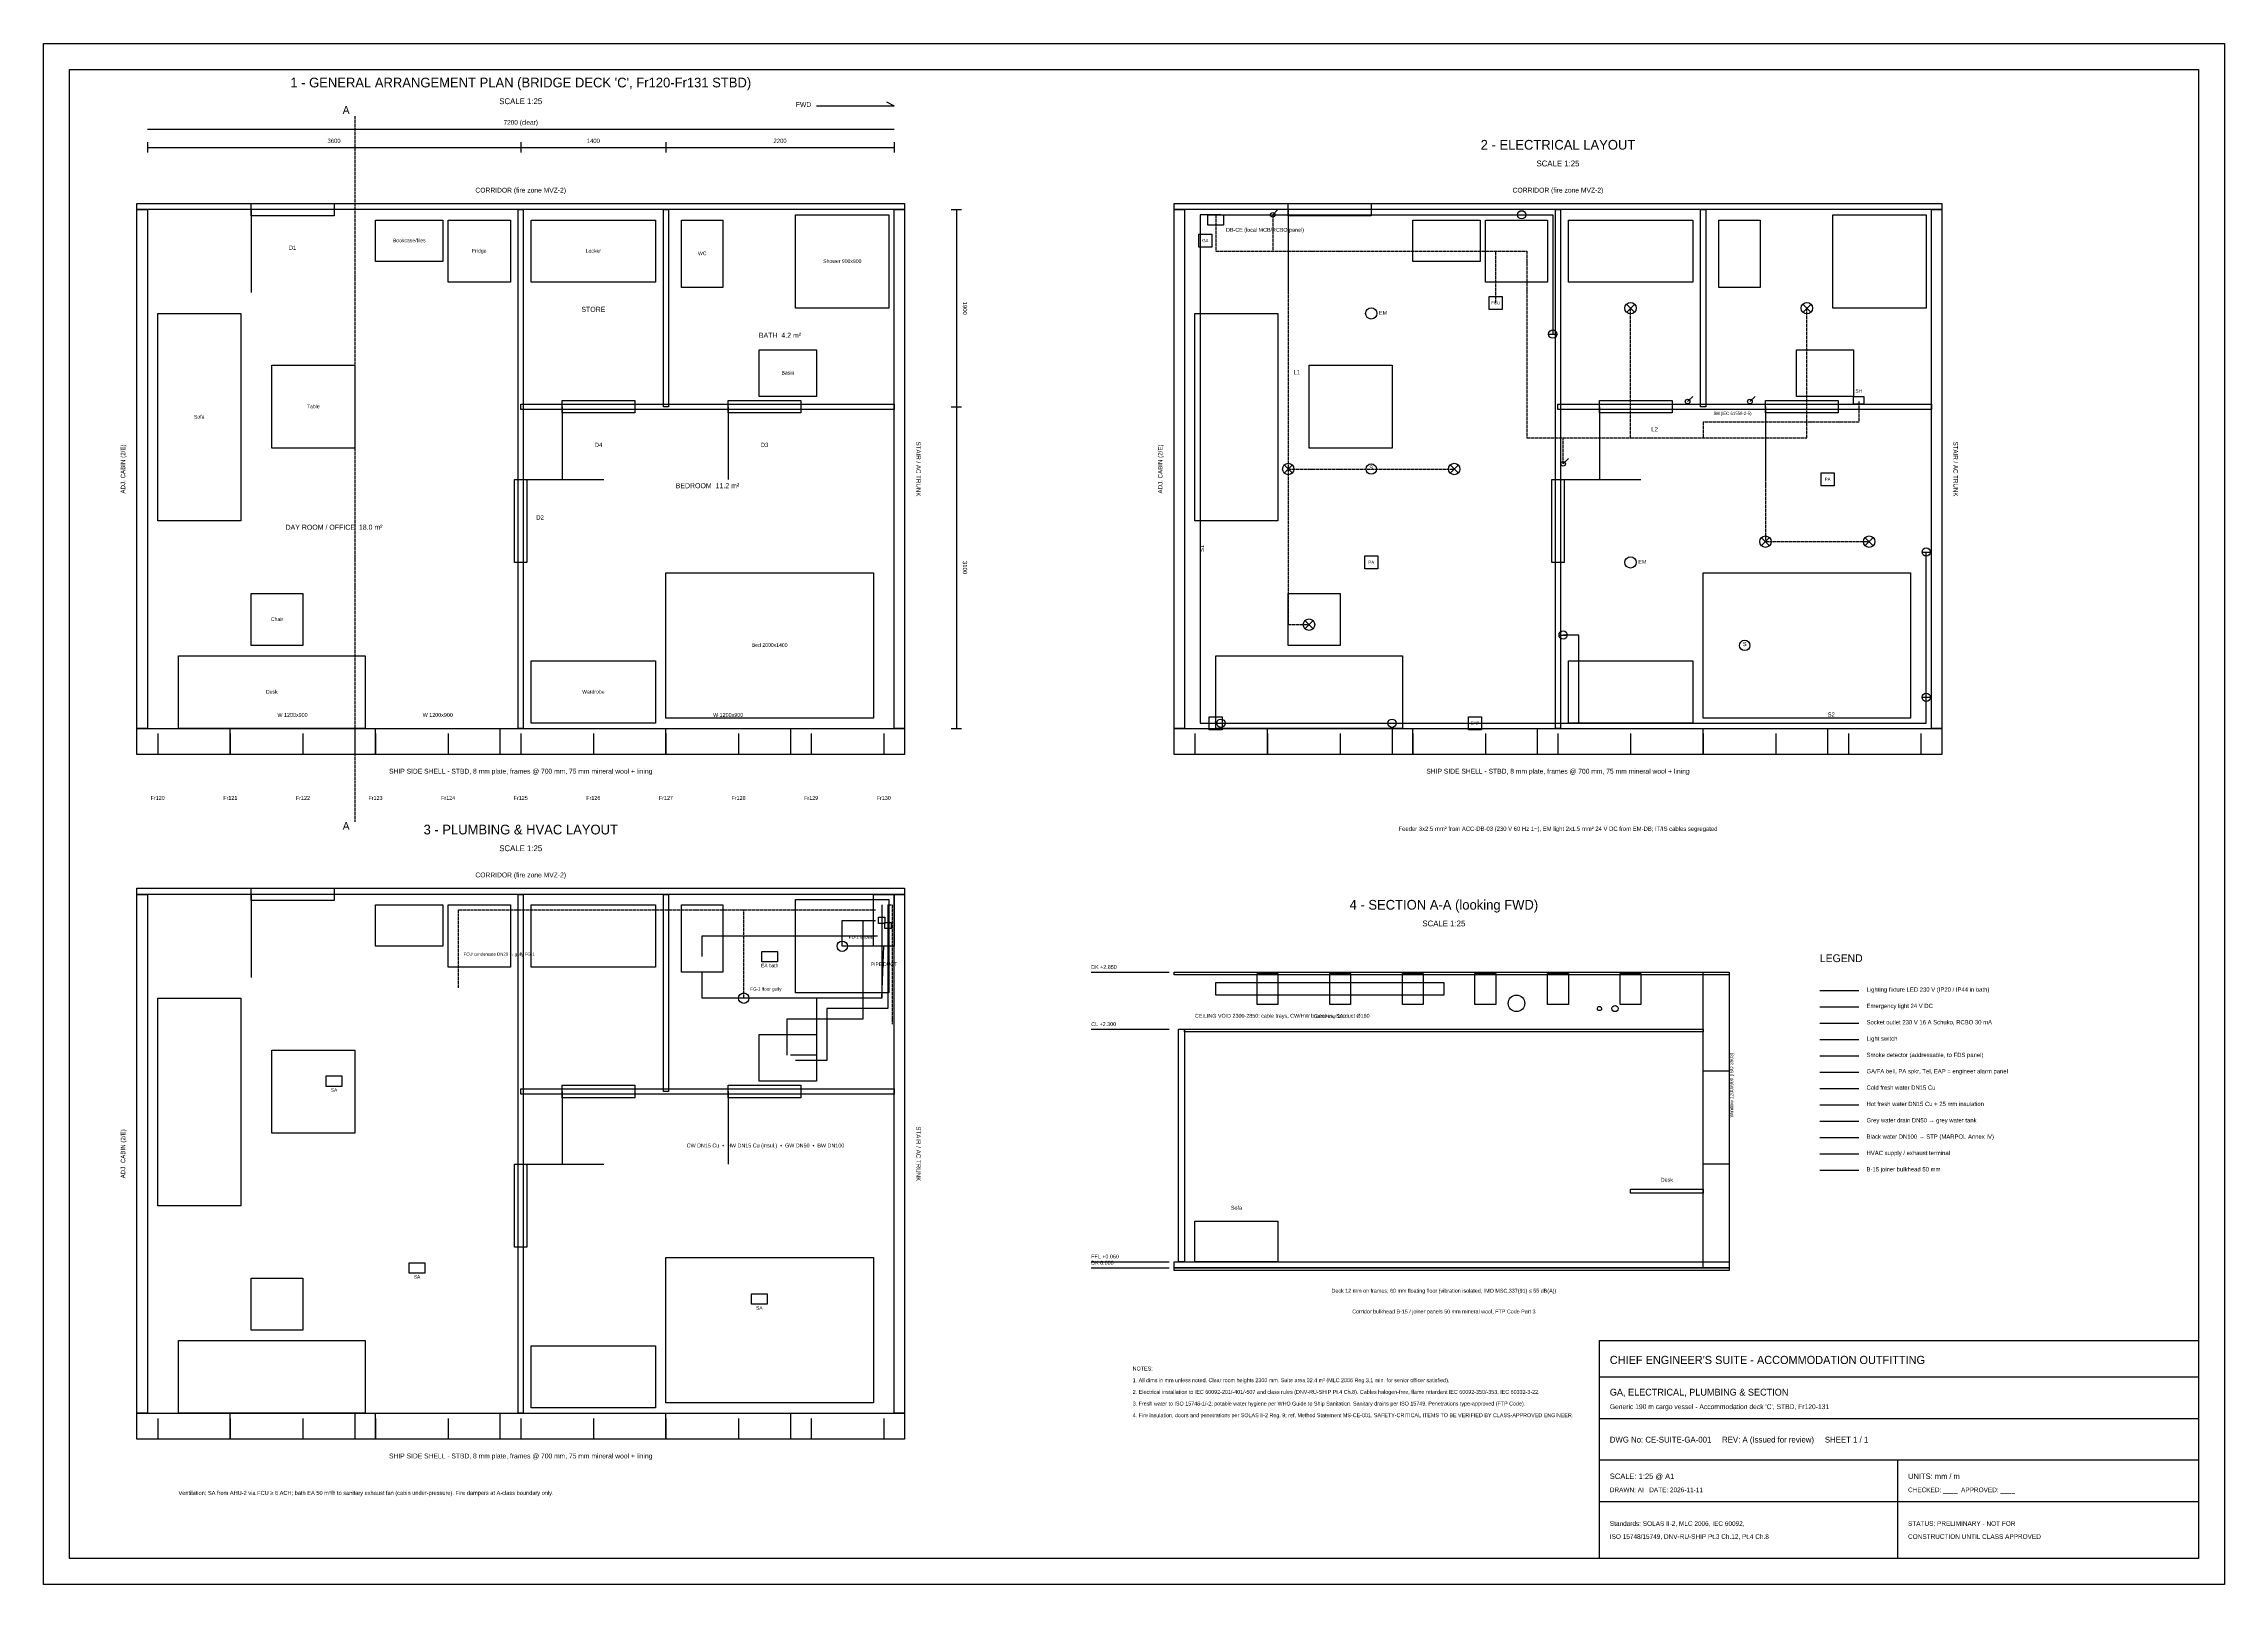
# Model space of a CAD drawing. Header units: millimetres. Extents: x 0 to 841, y 0 to 594.
import ezdxf
from ezdxf.enums import TextEntityAlignment as Align

# ---------------------------------------------------------------- set-up
doc = ezdxf.new("R2010")
doc.units = ezdxf.units.MM
doc.linetypes.add('DASHED', pattern=[1.524, 1.27, -0.254])
for name, color, linetype in [('BW', 34, 'Continuous'), ('CW', 5, 'Continuous'), ('DIM', 8, 'Continuous'), ('ELEC', 1, 'Continuous'), ('EM', 6, 'Continuous'), ('FUR', 8, 'Continuous'), ('GW', 3, 'Continuous'), ('HW', 30, 'Continuous'), ('OUT', 7, 'Continuous'), ('STR', 7, 'Continuous'), ('TXT', 7, 'Continuous'), ('VENT', 6, 'Continuous')]:
    doc.layers.add(name, color=color, linetype=linetype)

msp = doc.modelspace()

# ---------------------------------------------------------------- linework, layer by layer
at = {"layer": 'BW'}
for p, q in [((254, 242), (254, 250)), ((254, 250), (321.6, 250)), ((685, 172.3), (700, 172.3))]:
    msp.add_line(p, q, dxfattribs=at)
at = {"layer": 'CW'}
for p, q in [((323.2, 262), (323.2, 226)), ((324, 246), (308, 246)), ((323.2, 226), (324, 246)), ((254, 226), (254, 236)), ((298, 226), (254, 226)), ((323.2, 226), (298, 226)), ((298, 226), (298, 204)), ((298, 204), (288, 204)), ((685, 191.2), (700, 191.2))]:
    msp.add_line(p, q, dxfattribs=at)
msp.add_lwpolyline([(322, 257.2), (324.4, 257.2), (324.4, 254.8), (322, 254.8)], close=True, dxfattribs=at)
msp.add_circle((600, 222), 0.8, dxfattribs=at)
at = {"layer": 'DIM', "linetype": 'DASHED'}
msp.add_line((120, 566), (120, 294), dxfattribs=at)
at = {"layer": 'DIM'}
for p, q in [((40, 561), (328, 561)), ((40, 556), (40, 552)), ((184, 556), (184, 552)), ((184, 556), (184, 552)), ((240, 556), (240, 552)), ((240, 556), (240, 552)), ((328, 556), (328, 552)), ((40, 554), (184, 554)), ((184, 554), (240, 554)), ((240, 554), (328, 554)), ((350, 530), (354, 530)), ((352, 530), (352, 454)), ((350, 454), (354, 454)), ((350, 454), (354, 454)), ((352, 454), (352, 330)), ((350, 330), (354, 330)), ((404, 236), (434, 236)), ((404, 214), (434, 214)), ((404, 124.4), (434, 124.4)), ((404, 122), (434, 122))]:
    msp.add_line(p, q, dxfattribs=at)
at = {"layer": 'ELEC'}
for p, q in [((474, 528), (476, 530)), ((454, 528), (446, 528)), ((446, 528), (446, 332)), ((452, 528), (570, 528)), ((568.4, 528), (571.6, 528)), ((570, 528), (582, 528)), ((582, 528), (582, 482)), ((610.4, 493.6), (613.6, 490.4)), ((610.4, 490.4), (613.6, 493.6)), ((678.4, 493.6), (681.6, 490.4)), ((678.4, 490.4), (681.6, 493.6)), ((580.4, 482), (583.6, 482)), ((634, 456), (636, 458)), ((658, 456), (660, 458)), ((478.4, 431.6), (481.6, 428.4)), ((478.4, 428.4), (481.6, 431.6)), ((542.4, 431.6), (545.6, 428.4)), ((542.4, 428.4), (545.6, 431.6)), ((586, 432), (588, 434)), ((662.4, 403.6), (665.6, 400.4)), ((662.4, 400.4), (665.6, 403.6)), ((702.4, 403.6), (705.6, 400.4)), ((702.4, 400.4), (705.6, 403.6)), ((724.4, 398), (727.6, 398)), ((726, 332), (726, 398)), ((486.4, 371.6), (489.6, 368.4)), ((486.4, 368.4), (489.6, 371.6)), ((584.4, 366), (587.6, 366)), ((592, 366), (586, 366)), ((592, 332), (592, 366)), ((724.4, 342), (727.6, 342)), ((446, 332), (576, 332)), ((452.4, 332), (455.6, 332)), ((518.4, 332), (521.6, 332)), ((576, 332), (592, 332)), ((592, 332), (726, 332)), ((685, 229), (700, 229)), ((685, 216.4), (700, 216.4)), ((685, 210.1), (700, 210.1)), ((685, 203.8), (700, 203.8)), ((685, 197.5), (700, 197.5))]:
    msp.add_line(p, q, dxfattribs=at)
at = {"layer": 'ELEC', "linetype": 'DASHED'}
for p, q in [((452, 528), (452, 514)), ((474, 528), (474, 514)), ((452, 514), (480, 514)), ((480, 514), (480, 430)), ((480, 514), (572, 514)), ((560, 494), (560, 514)), ((572, 514), (572, 442)), ((612, 442), (612, 492)), ((680, 442), (680, 492)), ((700, 456), (700, 448)), ((700, 448), (640, 448)), ((640, 448), (640, 442)), ((572, 442), (612, 442)), ((586, 432), (586, 442)), ((612, 442), (664, 442)), ((664, 442), (664, 402)), ((664, 442), (680, 442)), ((480, 430), (544, 430)), ((480, 430), (480, 370)), ((664, 402), (704, 402)), ((480, 370), (488, 370))]:
    msp.add_line(p, q, dxfattribs=at)
at = {"layer": 'ELEC'}
for points in [[(449, 528), (455, 528), (455, 524), (449, 524)], [(445.5, 520.5), (450.5, 520.5), (450.5, 515.5), (445.5, 515.5)], [(557.5, 496.5), (562.5, 496.5), (562.5, 491.5), (557.5, 491.5)], [(698, 458), (702, 458), (702, 455), (698, 455)], [(685.5, 428.5), (690.5, 428.5), (690.5, 423.5), (685.5, 423.5)], [(509.5, 396.5), (514.5, 396.5), (514.5, 391.5), (509.5, 391.5)], [(449.5, 334.5), (454.5, 334.5), (454.5, 329.5), (449.5, 329.5)], [(549.5, 334.5), (554.5, 334.5), (554.5, 329.5), (549.5, 329.5)], [(452, 232), (540, 232), (540, 227.2), (452, 227.2)]]:
    msp.add_lwpolyline(points, close=True, dxfattribs=at)
for centre, radius in [((474, 528), 0.9), ((570, 528), 1.6), ((612, 492), 2.2), ((680, 492), 2.2), ((582, 482), 1.6), ((634, 456), 0.9), ((658, 456), 0.9), ((480, 430), 2.2), ((512, 430), 2), ((544, 430), 2.2), ((586, 432), 0.9), ((664, 402), 2.2), ((704, 402), 2.2), ((726, 398), 1.6), ((488, 370), 2.2), ((586, 366), 1.6), ((656, 362), 2), ((726, 342), 1.6), ((454, 332), 1.6), ((520, 332), 1.6)]:
    msp.add_circle(centre, radius, dxfattribs=at)
at = {"layer": 'EM'}
msp.add_line((685, 222.7), (700, 222.7), dxfattribs=at)
for centre in [(512, 490), (612, 394)]:
    msp.add_circle(centre, 2.2, dxfattribs=at)
at = {"layer": 'FUR'}
for p, q in [((80, 530), (80, 498)), ((480, 530), (480, 498)), ((200, 454), (200, 426)), ((264, 454), (264, 426)), ((600, 454), (600, 426)), ((664, 454), (664, 426)), ((184, 426), (216, 426)), ((584, 426), (616, 426)), ((80, 266), (80, 234)), ((200, 190), (200, 162)), ((264, 190), (264, 162)), ((184, 162), (216, 162))]:
    msp.add_line(p, q, dxfattribs=at)
for points in [[(128, 526), (154, 526), (154, 510), (128, 510)], [(156, 526), (180, 526), (180, 502), (156, 502)], [(188, 526), (236, 526), (236, 502), (188, 502)], [(246, 526), (262, 526), (262, 500), (246, 500)], [(290, 528), (326, 528), (326, 492), (290, 492)], [(528, 526), (554, 526), (554, 510), (528, 510)], [(556, 526), (580, 526), (580, 502), (556, 502)], [(588, 526), (636, 526), (636, 502), (588, 502)], [(646, 526), (662, 526), (662, 500), (646, 500)], [(690, 528), (726, 528), (726, 492), (690, 492)], [(44, 490), (76, 490), (76, 410), (44, 410)], [(444, 490), (476, 490), (476, 410), (444, 410)], [(276, 476), (298, 476), (298, 458), (276, 458)], [(676, 476), (698, 476), (698, 458), (676, 458)], [(88, 470), (120, 470), (120, 438), (88, 438)], [(488, 470), (520, 470), (520, 438), (488, 438)], [(240, 390), (320, 390), (320, 334), (240, 334)], [(640, 390), (720, 390), (720, 334), (640, 334)], [(80, 382), (100, 382), (100, 362), (80, 362)], [(480, 382), (500, 382), (500, 362), (480, 362)], [(52, 358), (124, 358), (124, 330), (52, 330)], [(188, 356), (236, 356), (236, 332), (188, 332)], [(452, 358), (524, 358), (524, 330), (452, 330)], [(588, 356), (636, 356), (636, 332), (588, 332)], [(128, 262), (154, 262), (154, 246), (128, 246)], [(156, 262), (180, 262), (180, 238), (156, 238)], [(188, 262), (236, 262), (236, 238), (188, 238)], [(246, 262), (262, 262), (262, 236), (246, 236)], [(290, 264), (326, 264), (326, 228), (290, 228)], [(44, 226), (76, 226), (76, 146), (44, 146)], [(276, 212), (298, 212), (298, 194), (276, 194)], [(88, 206), (120, 206), (120, 174), (88, 174)], [(612, 152.4), (640, 152.4), (640, 150.8), (612, 150.8)], [(444, 140), (476, 140), (476, 124.4), (444, 124.4)], [(80, 118), (100, 118), (100, 98), (80, 98)], [(240, 126), (320, 126), (320, 70), (240, 70)], [(52, 94), (124, 94), (124, 66), (52, 66)], [(188, 92), (236, 92), (236, 68), (188, 68)]]:
    msp.add_lwpolyline(points, close=True, dxfattribs=at)
at = {"layer": 'GW', "linetype": 'DASHED'}
for p, q in [((160, 230), (160, 260)), ((160, 260), (238, 260)), ((238, 260), (270, 260)), ((270, 226), (270, 260)), ((270, 260), (320.8, 260))]:
    msp.add_line(p, q, dxfattribs=at)
at = {"layer": 'GW'}
for p, q in [((308, 246), (308, 256)), ((308, 256), (320.8, 256)), ((316, 218), (316, 256)), ((286.8, 204), (286.8, 218)), ((286.8, 218), (316, 218)), ((685, 178.6), (700, 178.6))]:
    msp.add_line(p, q, dxfattribs=at)
for centre in [(308, 246), (270, 226)]:
    msp.add_circle(centre, 2, dxfattribs=at)
at = {"layer": 'HW'}
for p, q in [((325.6, 262), (325.6, 222)), ((325.6, 222), (302, 222)), ((302, 222), (302, 202)), ((302, 202), (290, 202)), ((685, 184.9), (700, 184.9))]:
    msp.add_line(p, q, dxfattribs=at)
at = {"layer": 'HW', "linetype": 'DASHED'}
for p, q in [((325.6, 262), (327.2, 262)), ((327.2, 262), (327.2, 218)), ((325.6, 246), (310, 246)), ((327.2, 218), (327.2, 216))]:
    msp.add_line(p, q, dxfattribs=at)
at = {"layer": 'HW'}
msp.add_lwpolyline([(324.4, 255.2), (326.8, 255.2), (326.8, 252.8), (324.4, 252.8)], close=True, dxfattribs=at)
msp.add_circle((606, 222), 1.2, dxfattribs=at)
at = {"layer": 'OUT'}
for p, q in [((600, 80), (831, 80)), ((600, 64), (831, 64)), ((600, 48), (831, 48)), ((715, 48), (715, 10)), ((600, 32), (831, 32))]:
    msp.add_line(p, q, dxfattribs=at)
for points in [[(0, 594), (841, 594), (841, 0), (0, 0)], [(10, 584), (831, 584), (831, 10), (10, 10)], [(600, 94), (831, 94), (831, 10), (600, 10)]]:
    msp.add_lwpolyline(points, close=True, dxfattribs=at)
at = {"layer": 'STR'}
for p, q in [((44, 328), (44, 320)), ((72, 328), (72, 320)), ((100, 328), (100, 320)), ((128, 328), (128, 320)), ((156, 328), (156, 320)), ((184, 328), (184, 320)), ((212, 328), (212, 320)), ((240, 328), (240, 320)), ((268, 328), (268, 320)), ((296, 328), (296, 320)), ((324, 328), (324, 320)), ((444, 328), (444, 320)), ((472, 328), (472, 320)), ((500, 328), (500, 320)), ((528, 328), (528, 320)), ((556, 328), (556, 320)), ((584, 328), (584, 320)), ((612, 328), (612, 320)), ((640, 328), (640, 320)), ((668, 328), (668, 320)), ((696, 328), (696, 320)), ((724, 328), (724, 320)), ((685, 159.7), (700, 159.7)), ((44, 64), (44, 56)), ((72, 64), (72, 56)), ((100, 64), (100, 56)), ((128, 64), (128, 56)), ((156, 64), (156, 56)), ((184, 64), (184, 56)), ((212, 64), (212, 56)), ((240, 64), (240, 56)), ((268, 64), (268, 56)), ((296, 64), (296, 56)), ((324, 64), (324, 56))]:
    msp.add_line(p, q, dxfattribs=at)
for points in [[(36, 532.4), (332, 532.4), (332, 530), (36, 530)], [(36, 530), (40, 530), (40, 330), (36, 330)], [(80, 532.4), (112, 532.4), (112, 527.6), (80, 527.6)], [(183, 530), (185, 530), (185, 330), (183, 330)], [(239, 530), (241, 530), (241, 454), (239, 454)], [(328, 530), (332, 530), (332, 330), (328, 330)], [(436, 532.4), (732, 532.4), (732, 530), (436, 530)], [(436, 530), (440, 530), (440, 330), (436, 330)], [(480, 532.4), (512, 532.4), (512, 527.6), (480, 527.6)], [(583, 530), (585, 530), (585, 330), (583, 330)], [(639, 530), (641, 530), (641, 454), (639, 454)], [(728, 530), (732, 530), (732, 330), (728, 330)], [(184, 455), (328, 455), (328, 453), (184, 453)], [(200, 456.4), (228, 456.4), (228, 451.6), (200, 451.6)], [(264, 456.4), (292, 456.4), (292, 451.6), (264, 451.6)], [(584, 455), (728, 455), (728, 453), (584, 453)], [(600, 456.4), (628, 456.4), (628, 451.6), (600, 451.6)], [(664, 456.4), (692, 456.4), (692, 451.6), (664, 451.6)], [(181.6, 426), (186.4, 426), (186.4, 394), (181.6, 394)], [(581.6, 426), (586.4, 426), (586.4, 394), (581.6, 394)], [(36, 330), (332, 330), (332, 320), (36, 320)], [(72, 330), (120, 330), (120, 320), (72, 320)], [(128, 330), (176, 330), (176, 320), (128, 320)], [(240, 330), (288, 330), (288, 320), (240, 320)], [(436, 330), (732, 330), (732, 320), (436, 320)], [(472, 330), (520, 330), (520, 320), (472, 320)], [(528, 330), (576, 330), (576, 320), (528, 320)], [(640, 330), (688, 330), (688, 320), (640, 320)], [(36, 268.4), (332, 268.4), (332, 266), (36, 266)], [(36, 266), (40, 266), (40, 66), (36, 66)], [(80, 268.4), (112, 268.4), (112, 263.6), (80, 263.6)], [(183, 266), (185, 266), (185, 66), (183, 66)], [(239, 266), (241, 266), (241, 190), (239, 190)], [(320, 266), (328, 266), (328, 246), (320, 246)], [(328, 266), (332, 266), (332, 66), (328, 66)], [(436, 236), (650, 236), (650, 235.04), (436, 235.04)], [(468, 235.5), (476, 235.5), (476, 223.5), (468, 223.5)], [(496, 235.5), (504, 235.5), (504, 223.5), (496, 223.5)], [(524, 235.5), (532, 235.5), (532, 223.5), (524, 223.5)], [(552, 235.5), (560, 235.5), (560, 223.5), (552, 223.5)], [(580, 235.5), (588, 235.5), (588, 223.5), (580, 223.5)], [(608, 235.5), (616, 235.5), (616, 223.5), (608, 223.5)], [(640, 236), (650, 236), (650, 122), (640, 122)], [(437.6, 214), (440, 214), (440, 124.4), (437.6, 124.4)], [(440, 214), (640, 214), (640, 213), (440, 213)], [(640, 198), (650, 198), (650, 162), (640, 162)], [(184, 191), (328, 191), (328, 189), (184, 189)], [(200, 192.4), (228, 192.4), (228, 187.6), (200, 187.6)], [(264, 192.4), (292, 192.4), (292, 187.6), (264, 187.6)], [(181.6, 162), (186.4, 162), (186.4, 130), (181.6, 130)], [(436, 124.4), (650, 124.4), (650, 122), (436, 122)], [(436, 122), (650, 122), (650, 121.04), (436, 121.04)], [(36, 66), (332, 66), (332, 56), (36, 56)], [(72, 66), (120, 66), (120, 56), (72, 56)], [(128, 66), (176, 66), (176, 56), (128, 56)], [(240, 66), (288, 66), (288, 56), (240, 56)]]:
    msp.add_lwpolyline(points, close=True, dxfattribs=at)
at = {"layer": 'TXT'}
for p in [(298, 570), (325, 571.5)]:
    msp.add_line(p, (328, 570), dxfattribs=at)
at = {"layer": 'VENT'}
msp.add_line((685, 166), (700, 166), dxfattribs=at)
for points in [[(277, 244), (283, 244), (283, 240), (277, 240)], [(109, 196), (115, 196), (115, 192), (109, 192)], [(141, 124), (147, 124), (147, 120), (141, 120)], [(273, 112), (279, 112), (279, 108), (273, 108)]]:
    msp.add_lwpolyline(points, close=True, dxfattribs=at)
msp.add_circle((568, 224), 3.2, dxfattribs=at)

# ---------------------------------------------------------------- texts
at = {"layer": 'DIM'}
for s, height, p in [('7200 (clear)', 1.8, (184, 562.2)), ('3600', 1.65, (112, 555.2)), ('1400', 1.65, (212, 555.2)), ('2200', 1.65, (284, 555.2))]:
    msp.add_text(s, height=height, dxfattribs=at).set_placement(p, align=Align.BOTTOM_CENTER)
for s, p in [('1900', (354, 492)), ('3100', (354, 392))]:
    msp.add_text(s, height=1.65, rotation=-90, dxfattribs=at).set_placement(p, align=Align.BOTTOM_CENTER)
for s, p in [('DK +2.850', (404, 236.8)), ('CL +2.300', (404, 214.8)), ('FFL +0.060', (404, 125.2)), ('DK 0.000', (404, 122.8))]:
    msp.add_text(s, height=1.5, dxfattribs=at).set_placement(p, align=Align.BOTTOM_LEFT)
at = {"layer": 'ELEC'}
for s, height, p in [('DB-CE (local MCB/RCBO panel)', 1.5, (456, 521)), ('L1', 1.65, (482, 466)), ('L2', 1.65, (620, 444)), ('SH (IEC 61558-2-5)', 1.2, (644, 450.5)), ('S2', 1.65, (688, 334)), ('STATUS: PRELIMINARY - NOT FOR', 1.8, (719, 22)), ('CONSTRUCTION UNTIL CLASS APPROVED', 1.8, (719, 17))]:
    msp.add_text(s, height=height, dxfattribs=at).set_placement(p, align=Align.BOTTOM_LEFT)
for s, height, p in [('GA', 1.2, (448, 517.1)), ('FCU', 1.2, (560, 493.1)), ('SH', 1.35, (700, 459)), ('S', 1.65, (512, 429.2)), ('PA', 1.2, (688, 425.1)), ('PA', 1.2, (512, 393.1)), ('S', 1.65, (656, 361.2)), ('T', 1.2, (452, 331.1)), ('EAP', 1.2, (552, 331.1)), ('Feeder 3x2.5 mm² from ACC-DB-03 (230 V 60 Hz 1~), EM light 2x1.5 mm² 24 V DC from EM-DB; IT/IS cables segregated', 1.65, (584, 290)), ('Cable tray 200', 1.35, (496, 218))]:
    msp.add_text(s, height=height, dxfattribs=at).set_placement(p, align=Align.BOTTOM_CENTER)
msp.add_text('S1', height=1.65, rotation=90, dxfattribs=at).set_placement((448, 398), align=Align.BOTTOM_LEFT)
at = {"layer": 'EM'}
for p in [(515, 489), (615, 393)]:
    msp.add_text('EM', height=1.5, dxfattribs=at).set_placement(p, align=Align.BOTTOM_LEFT)
at = {"layer": 'FUR'}
for s, height, p in [('Bookcase/files', 1.425, (141, 517)), ('Fridge', 1.425, (168, 513)), ('Locker', 1.425, (212, 513)), ('WC', 1.425, (254, 512)), ('Shower 900x900', 1.425, (308, 509)), ('Basin', 1.425, (287, 466)), ('Table', 1.425, (104, 453)), ('Sofa', 1.425, (60, 449)), ('Chair', 1.425, (90, 371)), ('Bed 2000x1400', 1.425, (280, 361)), ('Desk', 1.425, (88, 343)), ('Wardrobe', 1.425, (212, 343)), ('Desk', 1.5, (626, 154.8)), ('Sofa', 1.5, (460, 144))]:
    msp.add_text(s, height=height, dxfattribs=at).set_placement(p, align=Align.BOTTOM_CENTER)
at = {"layer": 'GW'}
for s, height, p in [('FD-1 shower', 1.275, (310.5, 248.5)), ('FCU condensate DN20 → gully FG-1', 1.2, (162, 242)), ('FG-1 floor gully', 1.275, (272.5, 228.5))]:
    msp.add_text(s, height=height, dxfattribs=at).set_placement(p, align=Align.BOTTOM_LEFT)
at = {"layer": 'TXT'}
for s, height, p in [("1 - GENERAL ARRANGEMENT PLAN (BRIDGE DECK 'C', Fr120-Fr131 STBD)", 3.75, (184, 576)), ('SCALE 1:25', 2.25, (184, 570)), ('2 - ELECTRICAL LAYOUT', 3.75, (584, 552)), ('SCALE 1:25', 2.25, (584, 546)), ('CORRIDOR (fire zone MVZ-2)', 1.875, (184, 536)), ('CORRIDOR (fire zone MVZ-2)', 1.875, (584, 536)), ('D1', 1.65, (96, 514)), ('STORE', 1.95, (212, 490)), ('BATH  4.2 m²', 1.95, (284, 480)), ('D4', 1.65, (214, 438)), ('D3', 1.65, (278, 438)), ('BEDROOM  11.2 m²', 1.95, (256, 422)), ('DAY ROOM / OFFICE  18.0 m²', 1.95, (112, 406)), ('W 1200x900', 1.5, (96, 334)), ('W 1200x900', 1.5, (152, 334)), ('W 1200x900', 1.5, (264, 334)), ('SHIP SIDE SHELL - STBD, 8 mm plate, frames @ 700 mm, 75 mm mineral wool + lining', 1.875, (184, 312)), ('SHIP SIDE SHELL - STBD, 8 mm plate, frames @ 700 mm, 75 mm mineral wool + lining', 1.875, (584, 312)), ('Fr120', 1.5, (44, 302)), ('Fr121', 1.5, (72, 302)), ('Fr122', 1.5, (100, 302)), ('Fr123', 1.5, (128, 302)), ('Fr124', 1.5, (156, 302)), ('Fr125', 1.5, (184, 302)), ('Fr126', 1.5, (212, 302)), ('Fr127', 1.5, (240, 302)), ('Fr128', 1.5, (268, 302)), ('Fr129', 1.5, (296, 302)), ('Fr130', 1.5, (324, 302)), ('3 - PLUMBING & HVAC LAYOUT', 3.75, (184, 288)), ('SCALE 1:25', 2.25, (184, 282)), ('CORRIDOR (fire zone MVZ-2)', 1.875, (184, 272)), ('4 - SECTION A-A (looking FWD)', 3.75, (540, 259)), ('SCALE 1:25', 2.25, (540, 253)), ('PIPE DUCT', 1.35, (324, 238)), ('Deck 12 mm on frames; 60 mm floating floor (vibration isolated, IMO MSC.337(91) ≤ 55 dB(A))', 1.5, (540, 112)), ('Corridor bulkhead B-15 / joiner panels 50 mm mineral wool, FTP Code Part 3', 1.5, (540, 104)), ('SHIP SIDE SHELL - STBD, 8 mm plate, frames @ 700 mm, 75 mm mineral wool + lining', 1.875, (184, 48))]:
    msp.add_text(s, height=height, dxfattribs=at).set_placement(p, align=Align.BOTTOM_CENTER)
for s, height, p in [('A', 3, (118, 566)), ('FWD', 1.875, (296, 569)), ('A', 3, (118, 290))]:
    msp.add_text(s, height=height, dxfattribs=at).set_placement(p, align=Align.BOTTOM_RIGHT)
for s, rotation, p in [('ADJ. CABIN (2/E)', 90, (32, 430)), ('STAIR / AC TRUNK', -90, (336, 430)), ('ADJ. CABIN (2/E)', 90, (432, 430)), ('STAIR / AC TRUNK', -90, (736, 430)), ('ADJ. CABIN (2/E)', 90, (32, 166)), ('STAIR / AC TRUNK', -90, (336, 166))]:
    msp.add_text(s, height=1.725, rotation=rotation, dxfattribs=at).set_placement(p, align=Align.BOTTOM_CENTER)
for s, height, p in [('D2', 1.65, (190, 410)), ('LEGEND', 3, (685, 239)), ('Lighting fixture LED 230 V (IP20 / IP44 in bath)', 1.65, (703, 228)), ('CEILING VOID 2300-2850: cable trays, CW/HW branches, SA duct Ø160', 1.5, (444, 218)), ('Emergency light 24 V DC', 1.65, (703, 221.7)), ('Socket outlet 230 V 16 A Schuko, RCBO 30 mA', 1.65, (703, 215.4)), ('Light switch', 1.65, (703, 209.1)), ('Smoke detector (addressable, to FDS panel)', 1.65, (703, 202.8)), ('GA/FA bell, PA spkr, Tel, EAP = engineer alarm panel', 1.65, (703, 196.5)), ('Cold fresh water DN15 Cu', 1.65, (703, 190.2)), ('Hot fresh water DN15 Cu + 25 mm insulation', 1.65, (703, 183.9)), ('Grey water drain DN50 → grey water tank', 1.65, (703, 177.6)), ('CW DN15 Cu  •  HW DN15 Cu (insul.)  •  GW DN50  •  BW DN100', 1.5, (248, 168)), ('Black water DN100 → STP (MARPOL Annex IV)', 1.65, (703, 171.3)), ('HVAC supply / exhaust terminal', 1.65, (703, 165)), ('B-15 joiner bulkhead 50 mm', 1.65, (703, 158.7)), ("CHIEF ENGINEER'S SUITE - ACCOMMODATION OUTFITTING", 3.15, (604, 84)), ('1. All dims in mm unless noted. Clear room heights 2300 mm. Suite area 32.4 m² (MLC 2006 Reg.3.1 min. for senior officer satisfied).', 1.5, (420, 77.5)), ('NOTES:', 1.5, (420, 82)), ('3. Fresh water to ISO 15748-1/-2; potable water hygiene per WHO Guide to Ship Sanitation. Sanitary drains per ISO 15749. Penetrations type-approved (FTP Code).', 1.5, (420, 68.5)), ('2. Electrical installation to IEC 60092-201/-401/-507 and class rules (DNV-RU-SHIP Pt.4 Ch.8). Cables halogen-free, flame retardant IEC 60092-350/-353, IEC 60332-3-22.', 1.5, (420, 73)), ("Generic 190 m cargo vessel - Accommodation deck 'C', STBD, Fr120-131", 1.875, (604, 67)), ('GA, ELECTRICAL, PLUMBING & SECTION', 2.625, (604, 72)), ('4. Fire insulation, doors and penetrations per SOLAS II-2 Reg. 9; ref. Method Statement MS-CE-001. SAFETY-CRITICAL ITEMS TO BE VERIFIED BY CLASS-APPROVED ENGINEER.', 1.5, (420, 64)), ('DWG No: CE-SUITE-GA-001     REV: A (Issued for review)     SHEET 1 / 1', 2.25, (604, 54)), ('SCALE: 1:25 @ A1', 2.1, (604, 40)), ('UNITS: mm / m', 2.1, (719, 40)), ('DRAWN: AI   DATE: 2026-11-11', 1.8, (604, 35)), ('CHECKED: ____  APPROVED: ____', 1.8, (719, 35)), ('Standards: SOLAS II-2, MLC 2006, IEC 60092,', 1.8, (604, 22)), ('ISO 15748/15749, DNV-RU-SHIP Pt.3 Ch.12, Pt.4 Ch.8', 1.8, (604, 17))]:
    msp.add_text(s, height=height, dxfattribs=at).set_placement(p, align=Align.BOTTOM_LEFT)
msp.add_text('Window 1200x900 (ISO 3903)', height=1.35, rotation=90, dxfattribs=at).set_placement((652, 180), align=Align.BOTTOM_LEFT)
at = {"layer": 'VENT'}
for s, p in [('EA bath', (280, 237.5)), ('SA', (112, 189.5)), ('SA', (144, 117.5)), ('SA', (276, 105.5))]:
    msp.add_text(s, height=1.35, dxfattribs=at).set_placement(p, align=Align.BOTTOM_CENTER)
msp.add_text('Ventilation: SA from AHU-2 via FCU ≥ 6 ACH; bath EA 50 m³/h to sanitary exhaust fan (cabin under-pressure). Fire dampers at A-class boundary only.', height=1.575, dxfattribs=at).set_placement((52, 34), align=Align.BOTTOM_LEFT)

doc.saveas('drawing.dxf')
